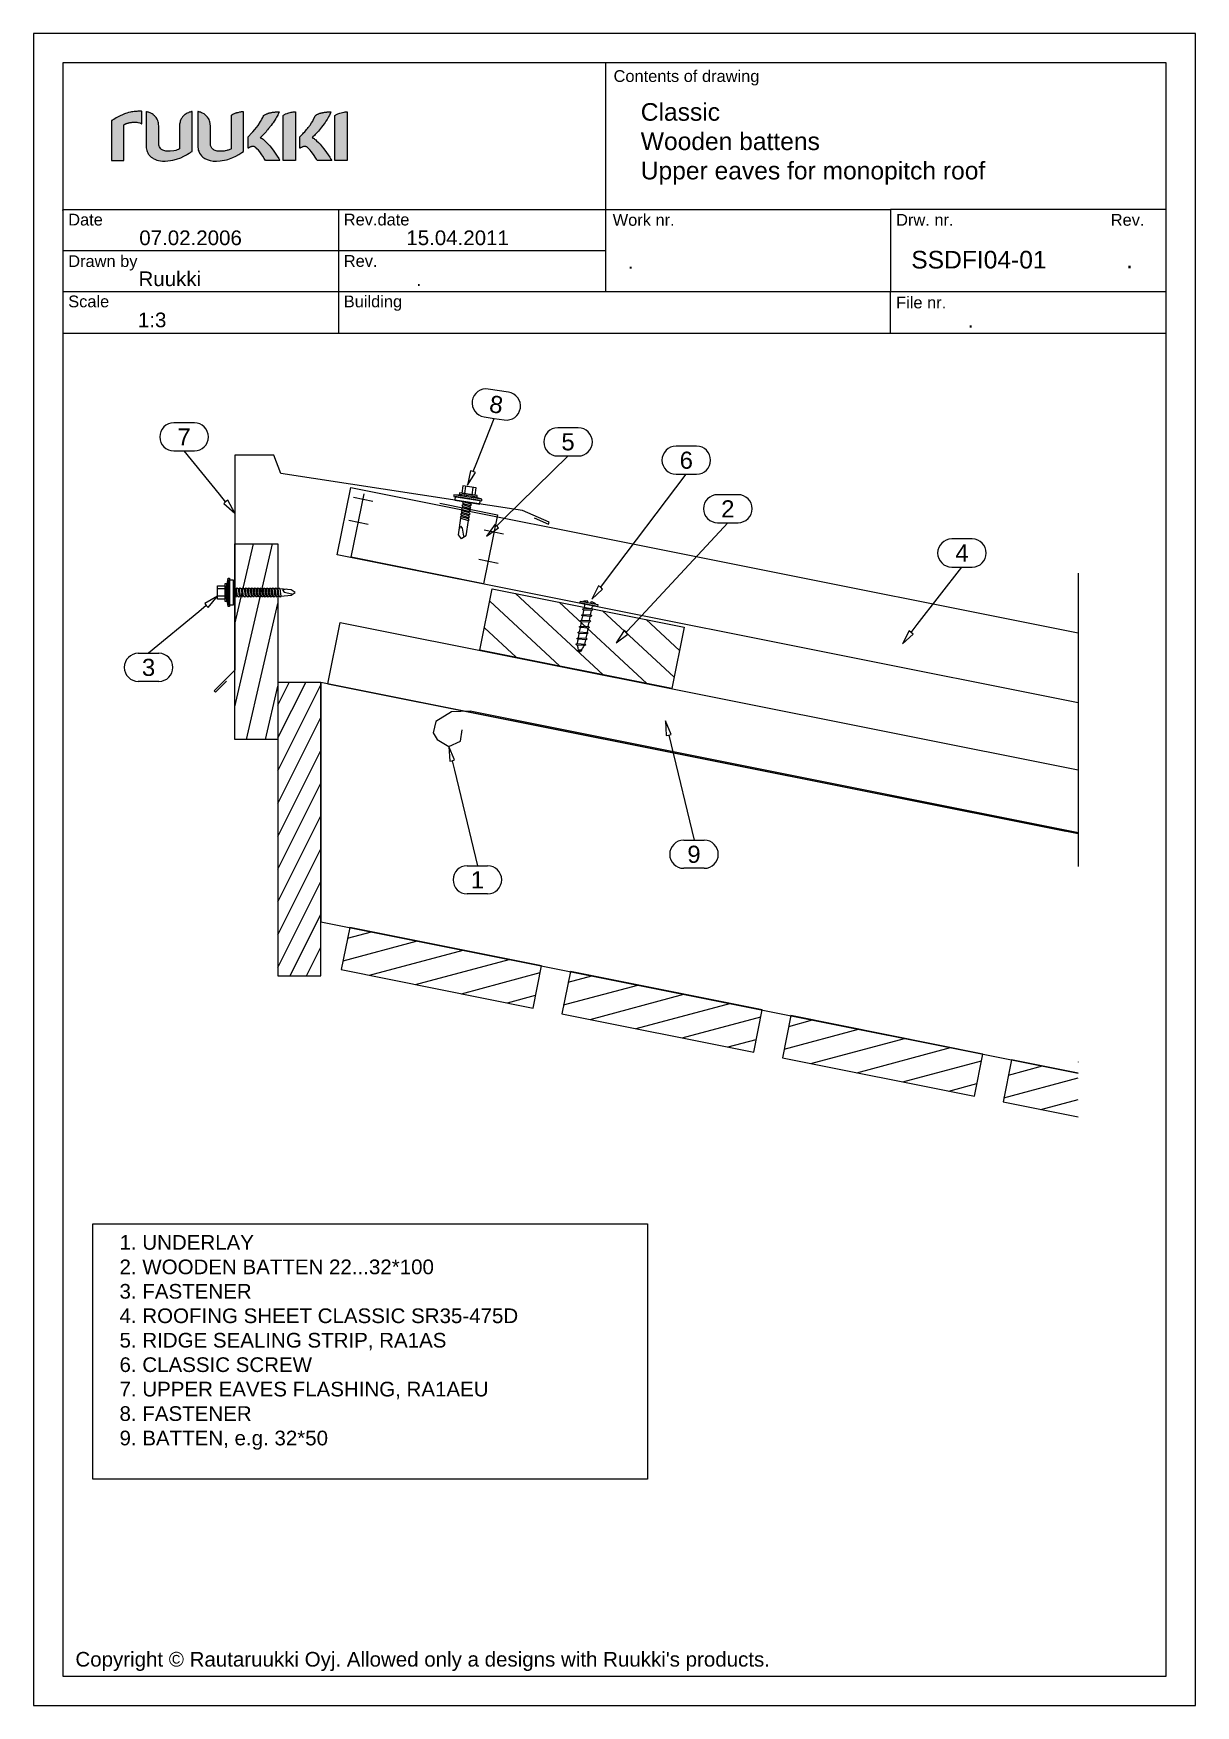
# Model space of a CAD drawing. Extents: x 2509 to 12199, y -2580 to 855.
# Drawn here: x 4762 to 5356, y -855 to 0 of the extents above; entities that cross this region are included whole.
import ezdxf
from ezdxf.enums import TextEntityAlignment as Align

# ---------------------------------------------------------------- set-up
doc = ezdxf.new("R2010")
doc.units = 0
doc.header["$LTSCALE"] = 50
doc.header["$PDSIZE"] = 50
doc.linetypes.add('PKL', pattern=[7, 3, -2, 0, -2])
doc.layers.get('0').update_dxf_attribs({"color": 1, "linetype": 'CONTINUOUS', "plot": 0})
doc.layers.add('DET_RAAMIT', color=7, linetype='CONTINUOUS')
doc.layers.add('RUUKKI', color=7, linetype='CONTINUOUS')
doc.styles.add('arial', font='ARIAL.TTF')

msp = doc.modelspace()

# ---------------------------------------------------------------- texts
at = {"layer": 'DET_RAAMIT', "color": 3, "insert": (5210.69, -111.18), "char_height": 9, "width": 79.4642, "attachment_point": 1, "style": 'arial'}
msp.add_mtext('{\\C2;SSDFI04-01}', dxfattribs=at)
at = {"layer": 'RUUKKI', "color": 1, "style": 'arial'}
for s, p in [('Contents of drawing', (5058.52, -24.79)), ('Date', (4779.77, -98.2)), ('Rev.date', (4920.63, -98.18)), ('Work nr.', (5058.08, -98.35)), ('Drw. nr.', (5202.95, -98.31)), ('Rev.', (5312.66, -98.32)), ('Drawn by', (4779.77, -119.42)), ('Rev.', (4920.63, -119.34)), ('Scale', (4779.77, -140.03)), ('Building', (4920.63, -140.02)), ('File nr.', (5202.95, -140.58))]:
    msp.add_text(s, height=6, dxfattribs=at).set_placement(p)
at = {"layer": 'RUUKKI', "color": 2, "style": 'arial'}
for s, p in [('07.02.2006', (4816.09, -108.24)), ('15.04.2011', (4952.59, -108.24)), ('Ruukki', (4815.7, -129.21)), ('1:3', (4815.39, -150.24))]:
    msp.add_text(s, height=7.5, dxfattribs=at).set_placement(p)
msp.add_text('8', height=8.75, rotation=351.32403, dxfattribs=at).set_placement((4998.58, -189.72), align=Align.MIDDLE)
for s, p in [('7', (4839, -206.3)), ('5', (5035.25, -208.87)), ('6', (5095.7, -218.21)), ('2', (5116.93, -243.02)), ('4', (5236.6, -265.68)), ('3', (4820.84, -324.14)), ('9', (5099.64, -419.71)), ('1', (4988.91, -432.78))]:
    msp.add_text(s, height=8.75, dxfattribs=at).set_placement(p, align=Align.MIDDLE)
at = {"layer": 'RUUKKI', "color": 2, "width": 275.2633, "attachment_point": 1, "style": 'arial'}
for s, insert, char_height in [('Classic\\PWooden battens\\PUpper eaves for monopitch roof', (5072.42, -35.63), 9), ('1. UNDERLAY\\P2. WOODEN BATTEN 22...32*100\\P3. FASTENER\\P4. ROOFING SHEET CLASSIC SR35-475D\\P5. RIDGE SEALING STRIP, RA1AS\\P6. CLASSIC SCREW\\P7. UPPER EAVES FLASHING, RA1AEU \\P8. FASTENER\\P9. BATTEN, e.g. 32*50', (4806, -614.43), 7.5)]:
    msp.add_mtext(s, dxfattribs=dict(at, insert=insert, char_height=char_height))
at = {"layer": 'RUUKKI', "color": 3, "attachment_point": 1, "style": 'arial'}
for insert, char_height, width in [((5065.74, -112.84), 7.5, 101.7471), ((5320.47, -111.18), 9, 16.2996), ((4957.53, -121.71), 7.5, 63.7006), ((5239.53, -142.95), 7.5, 63.7006)]:
    msp.add_mtext('{\\C2;.}', dxfattribs=dict(at, insert=insert, char_height=char_height, width=width))
at = {"layer": 'RUUKKI', "color": 1, "insert": (4783.45, -827.58), "char_height": 7.5, "width": 360.6761, "attachment_point": 1, "style": 'arial'}
msp.add_mtext("Copyright © Rautaruukki Oyj. Allowed only a designs with Ruukki's products.", dxfattribs=at)

# ---------------------------------------------------------------- blocks, each defined once
blk = doc.blocks.new('A$C4C3E0FF2')
at = {"layer": 'RUUKKI', "color": 2}
for p, q in [((-34.05, 55.08), (-38.36, 33.5)), ((0, 48.27), (-34.05, 55.08)), ((-38.36, 33.5), (0, 25.83))]:
    blk.add_line(p, q, dxfattribs=at)
at = {"layer": 'RUUKKI', "color": 1}
for p, q in [((-35.61, 47.25), (-18.23, 51.91)), ((-37.94, 35.63), (0, 45.8)), ((-19.16, 29.66), (0, 34.8))]:
    blk.add_line(p, q, dxfattribs=at)
blk = doc.blocks.new('A$C3EC32FBC')
at = {"layer": 'RUUKKI', "color": 2}
for p, q in [((-108.45, 44.13), (-112.77, 22.55)), ((-10.39, 24.51), (-108.45, 44.13)), ((-112.77, 22.55), (-14.71, 2.94)), ((-14.71, 2.94), (-10.39, 24.51))]:
    blk.add_line(p, q, dxfattribs=at)
at = {"layer": 'RUUKKI', "color": 1}
for p, q in [((-111.87, 27.04), (-73.89, 37.21)), ((-109.55, 38.66), (-97.4, 41.92)), ((-98.33, 19.67), (-50.39, 32.51)), ((-74.82, 14.96), (-26.88, 27.81)), ((-51.32, 10.26), (-11.09, 21.04)), ((-27.81, 5.56), (-13.41, 9.42))]:
    blk.add_line(p, q, dxfattribs=at)
blk = doc.blocks.new('A$C348756DF')
at = {"color": 5}
blk.add_line((146.95, 400.81), (146.95, 523.19), dxfattribs=at)
at = {"layer": 'RUUKKI', "color": 5}
for p, q in [((534.01, 445.77), (146.95, 523.19)), ((146.95, 400.81), (534.01, 323.4))]:
    blk.add_line(p, q, dxfattribs=at)
blk = doc.blocks.new('A$C6B8A0B27')
at = {"layer": 'RUUKKI', "color": 5}
for p, q in [((3.56, -0.71), (9.83, 30.67)), ((9.83, 30.67), (387.06, -44.78)), ((3.56, -0.71), (380.78, -76.16))]:
    blk.add_line(p, q, dxfattribs=at)
blk = doc.blocks.new('A$C1F2B6DF7')
at = {"layer": 'RUUKKI', "color": 1}
for p, q in [((-22, 138.32), (-16.16, 150)), ((-22, 121.55), (-7.78, 150)), ((-22, 104.78), (0, 148.78)), ((-22, 88.01), (0, 132.01)), ((-22, 71.24), (0, 115.24)), ((-22, 54.47), (0, 98.47)), ((-22, 37.7), (0, 81.7)), ((-22, 20.93), (0, 64.93)), ((-22, 4.16), (0, 48.16)), ((-15.69, 0), (0, 31.39)), ((-7.31, 0), (0, 14.62))]:
    blk.add_line(p, q, dxfattribs=at)
at = {"layer": 'RUUKKI', "color": 2}
for p, q in [((0, 150), (-22, 150)), ((-22, 150), (-22, 0)), ((0, 0), (0, 150)), ((-22, 0), (0, 0))]:
    blk.add_line(p, q, dxfattribs=at)
at = {"layer": 'RUUKKI', "color": 5}
blk.add_line((0, 150), (0, 27.62), dxfattribs=at)
blk = doc.blocks.new('A$C1BC70346')
at = {"layer": 'RUUKKI', "color": 2}
for p, q in [((-320.38, 232.95), (-328.38, 228.1)), ((-310.8, 233.31), (-320.38, 232.95)), ((0.1, 171.13), (-310.8, 233.31)), ((-328.38, 228.1), (-329.72, 222.29)), ((-315.77, 218.04), (-314.92, 223.86)), ((-329.72, 222.29), (-327.66, 218.77)), ((-327.66, 218.77), (-321.72, 215.26)), ((-321.72, 215.26), (-315.77, 218.04))]:
    blk.add_line(p, q, dxfattribs=at)
blk = doc.blocks.new('A$C03FF51AC')
at = {"layer": 'RUUKKI', "color": 2}
for p, q in [((0, 19.61), (6.28, 50.99)), ((6.28, 50.99), (104.33, 31.38)), ((104.33, 31.38), (98.06, 0)), ((98.06, 0), (0, 19.61))]:
    blk.add_line(p, q, dxfattribs=at)
at = {"layer": 'RUUKKI', "color": 1}
for p, q in [((5, 44.63), (40.72, 11.47)), ((18.17, 48.61), (62.97, 7.02)), ((40.41, 44.16), (85.21, 2.57)), ((62.66, 39.71), (99.21, 5.77)), ((84.9, 35.26), (101.95, 19.44)), ((2.27, 30.96), (18.48, 15.92))]:
    blk.add_line(p, q, dxfattribs=at)
blk = doc.blocks.new('A$C60F20828')
at = {"layer": 'RUUKKI', "color": 1}
for p, q in [((-3.06, 13.21), (-23.06, 13.21)), ((-23.06, 13.21), (-23.06, -96.79)), ((0.36, 3.81), (-3.06, 13.21)), ((123.91, -15.14), (0.36, 3.81)), ((137.65, -21.17), (123.91, -15.14)), ((129.92, -18.87), (137.25, -22.09)), ((137.25, -22.09), (137.65, -21.17)), ((-23.06, -96.79), (-33.67, -107.4)), ((-32.96, -108.1), (-27.3, -102.45)), ((-33.67, -107.4), (-32.96, -108.1))]:
    blk.add_line(p, q, dxfattribs=at)
blk = doc.blocks.new('A$C24F5666F')
at = {"layer": 'RUUKKI', "color": 1}
for p, q in [((-5.3, 93.64), (-4.54, 98.97)), ((-6.06, 93.64), (-9.87, 93.64)), ((-6.06, 89.83), (-9.87, 89.83)), ((-4.54, 84.5), (-5.3, 89.83)), ((-1.72, 93.64), (-1.87, 93.64)), ((-1.19, 89.83), (-1.87, 89.83)), ((0.34, 89.83), (-0.42, 89.83)), ((1.86, 89.83), (1.1, 89.83)), ((3.39, 89.83), (2.62, 89.83)), ((4.91, 89.83), (4.15, 89.83)), ((7.96, 89.83), (7.2, 89.83)), ((9.48, 89.83), (8.72, 89.83)), ((19.61, 93.64), (18.85, 93.64)), ((20.15, 89.83), (19.39, 89.83))]:
    blk.add_line(p, q, dxfattribs=at)
for points in [[(-6.06, 88.31), (-9.87, 88.31), (-9.87, 95.16), (-6.06, 95.16)], [(-5.3, 87.16), (-6.06, 87.16), (-6.06, 96.31), (-5.3, 96.31)], [(-3.78, 84.5), (-4.54, 84.5), (-4.54, 98.97), (-3.78, 98.97)], [(-1.87, 85.26), (-3.78, 85.26), (-3.78, 98.21), (-1.87, 98.21)], [(-0.73, 89.37), (-1.19, 89.83), (-1.72, 93.64), (-1.41, 94.17), (-0.96, 93.64), (-0.42, 89.83)], [(0.8, 89.37), (0.34, 89.83), (-0.2, 93.64), (0.11, 94.17), (0.57, 93.64), (1.1, 89.83)], [(2.32, 89.37), (1.86, 89.83), (1.33, 93.64), (1.63, 94.17), (2.09, 93.64), (2.62, 89.83)], [(3.84, 89.37), (3.39, 89.83), (2.85, 93.64), (3.16, 94.17), (3.61, 93.64), (4.15, 89.83)], [(5.37, 89.37), (4.91, 89.83), (4.38, 93.64), (4.68, 94.17), (5.14, 93.64), (5.67, 89.83)], [(6.89, 89.37), (6.43, 89.83), (5.9, 93.64), (6.2, 94.17), (6.66, 93.64), (7.2, 89.83)], [(8.41, 89.37), (7.96, 89.83), (7.42, 93.64), (7.73, 94.17), (8.19, 93.64), (8.72, 89.83)], [(9.94, 89.37), (9.48, 89.83), (8.95, 93.64), (9.25, 94.17), (9.71, 93.64), (10.24, 89.83)], [(11.46, 89.37), (11, 89.83), (10.47, 93.64), (10.78, 94.17), (11.23, 93.64), (11.77, 89.83)], [(12.99, 89.37), (12.53, 89.83), (12, 93.64), (12.3, 94.17), (12.76, 93.64), (13.29, 89.83)], [(14.51, 89.37), (14.05, 89.83), (13.52, 93.64), (13.82, 94.17), (14.28, 93.64), (14.81, 89.83)], [(16.03, 89.37), (15.58, 89.83), (15.04, 93.64), (15.35, 94.17), (15.8, 93.64), (16.34, 89.83)], [(17.56, 89.37), (17.1, 89.83), (16.57, 93.64), (16.87, 94.17), (17.33, 93.64), (17.86, 89.83)], [(19.08, 89.37), (18.62, 89.83), (18.09, 93.64), (18.4, 94.17), (18.85, 93.64), (19.39, 89.83)], [(20.6, 89.37), (20.15, 89.83), (19.61, 93.64), (19.92, 94.17), (20.38, 93.64), (20.91, 89.83)], [(22.13, 89.37), (21.67, 89.83), (21.14, 93.64), (21.44, 94.17), (21.9, 93.64), (22.43, 89.83)]]:
    blk.add_lwpolyline(points, close=True, dxfattribs=at)
for points in [[(-0.2, 93.64), (-0.96, 93.64)], [(1.33, 93.64), (0.57, 93.64)], [(2.85, 93.64), (2.09, 93.64)], [(4.38, 93.64), (3.61, 93.64)], [(5.9, 93.64), (5.14, 93.64)], [(5.67, 89.83), (6.43, 89.83)], [(7.42, 93.64), (6.66, 93.64)], [(8.95, 93.64), (8.19, 93.64)], [(10.47, 93.64), (9.71, 93.64)], [(10.24, 89.83), (11, 89.83)], [(12, 93.64), (11.23, 93.64)], [(11.77, 89.83), (12.53, 89.83)], [(13.52, 93.64), (12.76, 93.64)], [(13.29, 89.83), (14.05, 89.83)], [(15.04, 93.64), (14.28, 93.64)], [(14.81, 89.83), (15.58, 89.83)], [(16.57, 93.64), (15.8, 93.64)], [(16.34, 89.83), (17.1, 89.83)], [(18.09, 93.64), (17.33, 93.64)], [(17.86, 89.83), (18.62, 89.83)], [(21.14, 93.64), (20.38, 93.64)], [(20.91, 89.83), (21.67, 89.83)], [(22.43, 89.83), (27.8, 90.33), (29.7, 91.74), (27.8, 93.14), (21.9, 93.64)], [(25.13, 93.37), (23.22, 92.99), (24.14, 91.92), (28.1, 90.97), (27.89, 90.43)]]:
    blk.add_lwpolyline(points, dxfattribs=at)
blk = doc.blocks.new('A$C25515262')
at = {"layer": 'RUUKKI', "color": 1}
for p, q in [((78.78, -16.63), (79.36, -12.86)), ((82.55, -17.2), (83.12, -13.44)), ((78.66, -17.38), (73.28, -17.32)), ((77.43, -25.44), (77.54, -24.68)), ((77.66, -23.93), (77.78, -23.18)), ((77.89, -22.42), (78.01, -21.67)), ((78.12, -20.92), (78.14, -20.77)), ((81.34, -25.04), (81.46, -24.28)), ((81.58, -23.53), (81.69, -22.78)), ((81.81, -22.02), (81.91, -21.35)), ((87.59, -19.52), (82.43, -17.96)), ((76.97, -28.45), (77.08, -27.7)), ((77.2, -26.94), (77.31, -26.19)), ((80.65, -29.55), (80.77, -28.8)), ((80.88, -28.05), (81, -27.29)), ((81.11, -26.54), (81.23, -25.79))]:
    blk.add_line(p, q, dxfattribs=at)
for points in [[(85.07, -18.36), (85.18, -17.61), (76.14, -16.22), (76.03, -16.97)], [(84.05, -17.43), (84.63, -13.67), (77.85, -12.63), (77.27, -16.39)], [(87.47, -20.27), (87.59, -19.52), (73.28, -17.32), (73.16, -18.08)], [(86.43, -22.04), (86.72, -20.16), (73.92, -18.19), (73.63, -20.07)], [(81.5, -27.06), (81.11, -26.54), (77.43, -25.44), (76.86, -25.66), (77.31, -26.19), (81, -27.29)], [(81.73, -25.56), (81.34, -25.04), (77.66, -23.93), (77.09, -24.15), (77.54, -24.68), (81.23, -25.79)], [(81.96, -24.05), (81.58, -23.53), (77.89, -22.42), (77.32, -22.65), (77.78, -23.18), (81.46, -24.28)], [(82.19, -22.54), (81.81, -22.02), (78.12, -20.92), (77.55, -21.14), (78.01, -21.67), (81.69, -22.78)], [(81.03, -30.08), (80.65, -29.55), (76.97, -28.45), (76.39, -28.67), (76.85, -29.2), (80.54, -30.31)], [(81.26, -28.57), (80.88, -28.05), (77.2, -26.94), (76.62, -27.16), (77.08, -27.7), (80.77, -28.8)]]:
    blk.add_lwpolyline(points, close=True, dxfattribs=at)
for points in [[(80.54, -30.31), (79.32, -38.24), (77.15, -39.84), (75.55, -37.67), (76.85, -29.2)], [(75.96, -35.03), (76.62, -33.2), (77.54, -34.27), (78.14, -38.37), (79.21, -38.32)], [(76.97, -28.45), (76.99, -28.33)], [(80.67, -29.43), (80.65, -29.55)]]:
    blk.add_lwpolyline(points, dxfattribs=at)
blk = doc.blocks.new('A$C10E95AC4')
at = {"layer": 'RUUKKI', "color": 1}
for p, q in [((-44, 29.79), (-34.54, 70.77)), ((-44, -12.55), (-24.76, 70.77)), ((-38.08, -29.23), (-22, 40.4)), ((-28.3, -29.23), (-22, -1.94))]:
    blk.add_line(p, q, dxfattribs=at)
at = {"layer": 'RUUKKI', "color": 2}
for p, q in [((-44, -29.23), (-44, 70.77)), ((-44, 70.77), (-22, 70.77)), ((-22, 70.77), (-22, -29.23)), ((-22, -29.23), (-44, -29.23))]:
    blk.add_line(p, q, dxfattribs=at)
blk = doc.blocks.new('ruukki_dwg')
at = {"layer": 'RUUKKI'}
for points in [[(-27.9, 99.7), (-27.9, 57.3), (-14.6, 57.3), (-14.6, 95.4), (-14, 95.7), (-13.7, 95.9), (-13.4, 96), (-13.1, 96.2), (-12.8, 96.3), (-12.5, 96.4), (-12.1, 96.6), (-11.5, 96.8), (-11.1, 96.9), (-10.8, 97), (-10.4, 97.1), (-10.1, 97.2), (-9.8, 97.3), (-9.1, 97.5), (-8.4, 97.6), (-7.4, 97.8), (-6.7, 97.9), (-5.8, 98.1), (-4.9, 98.1), (-3.3, 98.1), (-1.1, 98), (0.3, 97.8), (2.3, 97.3), (3.8, 96.6), (4.2, 96.4), (4.3, 96.4), (4.4, 96.4), (4.4, 96.4), (4.4, 109.6), (4.2, 109.7), (3.9, 109.7), (3.7, 109.7), (2.4, 109.7), (1.3, 109.7), (0.1, 109.7), (-1, 109.6), (-2.1, 109.5), (-3.6, 109.4), (-5.1, 109.2), (-6.5, 109), (-7.8, 108.8), (-9.9, 108.3), (-11.5, 107.8), (-13, 107.3), (-14.2, 106.9), (-15.4, 106.4), (-16.9, 105.7), (-18.1, 105.2), (-19.4, 104.5), (-23, 102.6), (-25.5, 101.1), (-26.5, 100.5), (-27.3, 100), (-27.6, 99.9), (-27.9, 99.7)], [(9.1, 109.3), (9.1, 72.2), (9.1, 70.8), (9.3, 69.4), (9.6, 68.1), (10, 66.9), (10.3, 66.1), (10.7, 65.4), (11.1, 64.6), (11.8, 63.6), (12.3, 63), (13.4, 61.8), (14.3, 61), (15.6, 60.1), (16.6, 59.4), (18.1, 58.7), (18.9, 58.3), (20.4, 57.8), (22.1, 57.3), (24.2, 56.9), (26.3, 56.7), (29.3, 56.7), (32, 56.9), (35, 57.2), (37.3, 57.6), (41.4, 58.6), (45.8, 60.2), (49.1, 61.9), (51.7, 63.3), (53, 64), (54.8, 65.1), (56, 65.8), (56.9, 66.4), (57.6, 66.9), (57.8, 67), (57.8, 88.2), (57.8, 109.5), (57.1, 109.3), (56.5, 109.1), (55.8, 108.9), (55.5, 108.8), (54.8, 108.6), (53.9, 108.2), (52.7, 107.7), (51.6, 107), (50.5, 106.3), (49.9, 105.9), (49.2, 105.2), (48.7, 104.8), (48.1, 104.1), (47.6, 103.6), (47.2, 103.1), (46.9, 102.5), (46.5, 102), (46.3, 101.7), (45.9, 100.8), (45.3, 99.2), (45, 98.2), (44.8, 97.1), (44.6, 96), (44.6, 95.3), (44.6, 94.5), (44.6, 69.8), (43.4, 69.2), (42.1, 68.7), (40.4, 68.1), (38.4, 67.6), (34.6, 67.1), (33.3, 67.1), (31.3, 67.2), (29.8, 67.4), (28.7, 67.6), (27.7, 67.9), (26.7, 68.3), (25.4, 69), (24.6, 69.8), (23.7, 70.9), (23.2, 71.7), (22.8, 72.7), (22.5, 73.7), (22.4, 74.3), (22.3, 74.9), (22.3, 75.6), (22.3, 76.2), (22.3, 76.6), (22.3, 94.3), (22.2, 95.5), (22, 97.3), (21.7, 98.4), (21.3, 99.7), (20.6, 101.2), (19.6, 102.9), (19, 103.7), (18.6, 104.1), (17.9, 104.9), (16.9, 105.7), (16.4, 106.1), (15.3, 106.8), (14.1, 107.5), (13.2, 107.9), (12.3, 108.3), (11.4, 108.7), (10.7, 108.9), (10.1, 109.1), (9.7, 109.1), (9.4, 109.2), (9.1, 109.3)], [(64, 109.5), (64, 72.2), (64, 71.3), (64.1, 70.3), (64.4, 68.5), (64.8, 67.3), (65.2, 66.1), (65.8, 65), (66.7, 63.6), (67.7, 62.4), (69.2, 61), (71.2, 59.6), (73.8, 58.3), (77, 57.3), (80.3, 56.8), (83.6, 56.7), (87.5, 56.9), (89.9, 57.2), (92.2, 57.6), (94.3, 58.1), (95.9, 58.5), (97.4, 59), (101, 60.4), (104.3, 62), (107.6, 63.8), (110.6, 65.7), (112.6, 67), (112.6, 109.2), (112.2, 109.2), (111.7, 109.1), (111.2, 109.1), (110.8, 109.1), (110.1, 109), (109.1, 108.8), (108.6, 108.7), (108.1, 108.6), (106.5, 108.2), (105.8, 108.1), (105.1, 107.9), (104.5, 107.7), (104.2, 107.6), (104, 107.5), (103.4, 107.3), (103.1, 107.2), (102.6, 107), (102.2, 106.8), (101.7, 106.6), (100.8, 106.1), (100.3, 105.8), (100, 105.6), (99.7, 105.5), (99.5, 105.3), (99.5, 69.8), (98.9, 69.5), (98, 69.1), (97.3, 68.8), (96.3, 68.4), (95.6, 68.2), (94.6, 67.9), (92.9, 67.5), (91.9, 67.3), (90.7, 67.2), (89.8, 67.1), (88.5, 67.1), (87.2, 67.1), (86.2, 67.2), (85.3, 67.3), (84.4, 67.4), (83.3, 67.7), (82.3, 68), (81.2, 68.5), (80.5, 68.9), (79.8, 69.4), (79.5, 69.7), (78.8, 70.4), (78.4, 71), (78, 71.9), (77.7, 72.6), (77.5, 73.2), (77.3, 74.3), (77.2, 75.2), (77.2, 76.2), (77.2, 76.5), (77.2, 94.5), (77.1, 95.3), (77, 96.8), (76.6, 98.5), (76.3, 99.5), (75.8, 100.8), (75.2, 102), (74.3, 103.3), (73.2, 104.6), (72, 105.7), (70.5, 106.8), (69, 107.7), (67.8, 108.2), (66.6, 108.7), (66, 108.9), (65.3, 109.1), (64.3, 109.4), (64, 109.5)], [(117.3, 82.4), (118, 83.1), (119.1, 84.2), (119.7, 84.9), (120.6, 85.9), (122.5, 88), (124.5, 90.3), (126.3, 92.5), (128, 94.7), (130.5, 98.7), (132, 101.2), (132.9, 103), (133.5, 104.2), (134, 105.3), (134.3, 105.5), (134.8, 105.8), (135.3, 106), (135.9, 106.4), (136.4, 106.6), (137, 106.8), (137.6, 107.1), (138.3, 107.4), (138.7, 107.5), (139, 107.6), (139.5, 107.7), (139.9, 107.9), (140.3, 108), (140.8, 108.1), (141.2, 108.2), (141.7, 108.3), (142.7, 108.5), (143.4, 108.7), (144.2, 108.8), (144.9, 108.8), (145.6, 108.9), (146.3, 109), (148.5, 109.1), (149.8, 109.2), (150.1, 109.2), (150.3, 109.2), (150.3, 109), (150.2, 108.8), (150, 108.3), (149.6, 107.4), (149.3, 106.7), (149, 106), (148.8, 105.7), (147.6, 103.4), (146.8, 101.9), (145.8, 100.3), (145, 99), (143.9, 97.4), (143.1, 96.4), (141.9, 94.7), (139.2, 91.3), (138.1, 89.9), (137.4, 89.1), (136.4, 87.9), (134.3, 85.6), (133.2, 84.5), (132.2, 83.5), (130.8, 82.1), (130.2, 81.6), (130.6, 81.5), (131.4, 81.2), (131.7, 81), (132.4, 80.6), (133.4, 79.9), (134.2, 79.3), (134.4, 79.1), (135.6, 78), (136.6, 76.9), (138.7, 74.6), (140.3, 72.8), (142.9, 69.7), (144.8, 67.1), (146.8, 64.2), (149.1, 60.8), (149.4, 60.4), (150, 59.3), (150.4, 58.6), (150.9, 57.8), (151, 57.5), (151.1, 57.3), (135.7, 57.3), (134.4, 59.4), (132.9, 61.8), (132, 63.2), (129.7, 66.4), (128.3, 68.2), (126.8, 69.9), (125.7, 71), (124.9, 71.6), (124.4, 71.9), (124.1, 72), (123.9, 72.1), (123.8, 72.2), (123.5, 72.2), (123.2, 72.3), (123, 72.3), (122.8, 72.3), (122.6, 72.3), (122.1, 72.3), (121.9, 72.3), (121.6, 72.2), (121.1, 72.1), (120.8, 72), (120.5, 72), (120.4, 71.9), (120.1, 71.8), (119.8, 71.7), (119.6, 71.6), (119.3, 71.5), (119, 71.3), (118.8, 71.2), (118.5, 71), (118.3, 70.9), (117.8, 70.6), (117.8, 70.6), (117.7, 70.5), (117.5, 70.5), (117.3, 70.3), (117.3, 82.4)], [(154.5, 105.3), (155, 105.6), (155.6, 106), (156.2, 106.3), (156.8, 106.6), (157.2, 106.8), (158.7, 107.4), (159.6, 107.7), (160.5, 108), (161.9, 108.3), (163.1, 108.6), (164.2, 108.8), (165.4, 109), (166.6, 109.1), (167.1, 109.1), (167.7, 109.2), (167.7, 57.3), (154.5, 57.3), (154.5, 105.3)], [(172.4, 82.4), (173.8, 83.9), (175.4, 85.6), (176.3, 86.7), (177.5, 88), (178.6, 89.1), (179.6, 90.3), (180.5, 91.4), (181.3, 92.5), (182.1, 93.5), (182.7, 94.3), (183.2, 95), (184.8, 97.4), (186, 99.3), (187, 101.2), (188.3, 103.6), (188.8, 104.8), (189.1, 105.3), (189.2, 105.4), (189.5, 105.6), (189.7, 105.7), (190, 105.9), (190.5, 106.2), (191.2, 106.5), (191.7, 106.7), (192.3, 107), (193, 107.2), (193.7, 107.5), (194.5, 107.7), (194.9, 107.9), (195.4, 108), (195.8, 108.1), (196.3, 108.2), (196.8, 108.3), (197.8, 108.5), (198.5, 108.7), (199.6, 108.8), (200.3, 108.9), (201, 108.9), (201.4, 109), (202.4, 109), (203.6, 109.1), (204, 109.1), (204.8, 109.2), (205.2, 109.2), (205.4, 109.2), (205.3, 109), (205.3, 109), (205.2, 108.8), (205.1, 108.5), (205, 108.3), (204.9, 108), (204.8, 107.7), (204.7, 107.4), (204.5, 107.1), (204.4, 106.7), (204.2, 106.4), (203.7, 105.3), (203.5, 104.9), (203.3, 104.5), (203.1, 104.1), (203, 103.9), (202.8, 103.6), (202.4, 102.8), (202, 102.2), (201.3, 101), (200, 99), (199.2, 97.8), (198.2, 96.4), (196.9, 94.7), (195.5, 92.8), (194.3, 91.3), (193.1, 89.9), (192.1, 88.7), (190.8, 87.2), (188.8, 85.1), (187.8, 84), (186.3, 82.6), (185.8, 82.1), (185.3, 81.6), (186, 81.4), (186.6, 81.1), (187, 81), (187.5, 80.6), (188, 80.2), (188.6, 79.8), (189.2, 79.3), (190.1, 78.4), (192.1, 76.5), (193.8, 74.6), (196.1, 71.9), (197.9, 69.7), (200.7, 65.8), (202.4, 63.5), (204.2, 60.8), (205.3, 58.9), (206.2, 57.3), (190.8, 57.3), (189.9, 58.8), (188.5, 61), (187.4, 62.7), (185.8, 65.1), (184.4, 66.9), (183.4, 68.2), (182.4, 69.3), (181.3, 70.4), (180.4, 71.3), (179.8, 71.8), (179.2, 72), (178.6, 72.2), (178, 72.3), (177.6, 72.3), (176.9, 72.3), (176.4, 72.2), (175.7, 72), (175.1, 71.8), (174.7, 71.6), (174.1, 71.3), (173.5, 71), (173.1, 70.8), (172.7, 70.5), (172.4, 70.4), (172.4, 70.3), (172.4, 82.4)], [(209.6, 105.3), (210.1, 105.6), (210.7, 106), (211.3, 106.3), (211.9, 106.6), (212.8, 107), (213.8, 107.4), (214.7, 107.7), (216.3, 108.2), (217.6, 108.5), (219.3, 108.8), (220.5, 109), (221.5, 109.1), (222.4, 109.1), (222.8, 109.2), (222.8, 57.3), (209.6, 57.3), (209.6, 105.3)]]:
    blk.add_lwpolyline(points, dxfattribs=at)
blk = doc.blocks.new('A$C14605E1D')
at = {"layer": 'RUUKKI', "color": 7}
for p, q in [((30.36, -5.47), (37.22, 28.85)), ((37.22, 28.85), (409.06, -45.52)), ((409.06, -81.21), (30.36, -5.47))]:
    blk.add_line(p, q, dxfattribs=at)
blk = doc.blocks.new('A$C73EE7CDB')
at = {"layer": 'RUUKKI', "color": 3, "ltscale": 25}
for p, q in [((0.23, -35.52), (6.8, -3.18)), ((45.62, -8.01), (75.02, -13.98)), ((75.02, -13.98), (67.84, -49.26)), ((67.84, -49.26), (0.23, -35.52))]:
    blk.add_line(p, q, dxfattribs=at)
at = {"layer": 'RUUKKI', "ltscale": 25}
for p, q in [((11.31, -7.15), (1.41, -5.13)), ((8.92, -18.91), (-0.98, -16.89)), ((78.14, -23.79), (68.24, -21.78)), ((75.4, -38.82), (65.5, -36.81))]:
    blk.add_line(p, q, dxfattribs=at)
blk = doc.blocks.new('A$C76F629A4')
at = {"layer": 'RUUKKI', "color": 1}
for p, q in [((-51.63, 6.48), (-51.2, 8.65)), ((-52.82, 0.5), (-52.39, 2.67)), ((-52.23, 3.49), (-51.8, 5.66)), ((-48.98, 0.28), (-48.55, 2.45)), ((-48.39, 3.27), (-47.96, 5.44)), ((-47.79, 6.26), (-47.36, 8.43))]:
    blk.add_line(p, q, dxfattribs=at)
for points in [[(-52.92, 13.3), (-44.09, 11.54), (-44.29, 10.56), (-53.11, 12.32)], [(-46.57, 8.81), (-47.16, 8.42), (-51.39, 8.66), (-51.9, 9.1), (-51.23, 9.48), (-47, 9.24)], [(-48.36, -0.16), (-48.95, -0.55), (-53.18, -0.31), (-53.69, 0.14), (-53.01, 0.52), (-48.79, 0.27)], [(-47.77, 2.83), (-48.36, 2.44), (-52.58, 2.68), (-53.09, 3.13), (-52.42, 3.5), (-48.19, 3.26)], [(-47.17, 5.82), (-47.76, 5.43), (-51.99, 5.67), (-52.49, 6.11), (-51.82, 6.49), (-47.6, 6.25)], [(-50.15, -9.12), (-50.74, -9.52), (-54.9, -9.28), (-55.41, -8.83), (-54.73, -8.46), (-50.58, -8.7)], [(-49.55, -6.13), (-50.14, -6.53), (-54.37, -6.28), (-54.88, -5.84), (-54.2, -5.46), (-49.98, -5.71)], [(-48.96, -3.14), (-49.55, -3.54), (-53.77, -3.3), (-54.28, -2.85), (-53.61, -2.47), (-49.38, -2.72)], [(-52.27, -12.03), (-52.7, -12.31), (-53.99, -12.23), (-54.35, -11.92), (-53.87, -11.64), (-52.58, -11.72)]]:
    blk.add_lwpolyline(points, close=True, dxfattribs=at)
for points in [[(-49.19, 12.57), (-49.26, 13.25, 0.08871), (-51.74, 13.07, 0.082321)], [(-51.04, 9.47), (-50.77, 10.83, 0.414214), (-51.55, 12.01)], [(-45.27, 11.78, 0.08871), (-47.49, 12.9), (-47.82, 12.3)], [(-47.2, 9.25), (-47.03, 10.09, -0.414214), (-45.85, 10.87)], [(-54.43, -8.47, -0.048189), (-54.23, -6.56), (-54.18, -6.3)], [(-50.34, -6.52), (-50.5, -7.3, -0.035659), (-50.87, -8.68, -0.035659)], [(-53.94, -11.68), (-54.12, -10.96, -0.041911), (-54.39, -9.31)], [(-51.2, -9.49, -0.053388), (-52.29, -11.32), (-52.58, -11.72)]]:
    blk.add_lwpolyline(points, format="xyb", dxfattribs=at)
for points in [[(-52.39, 2.67), (-52.41, 2.59)], [(-48.57, 2.37), (-48.55, 2.45)], [(-54.23, -6.56), (-54.18, -6.3)], [(-54.02, -5.47), (-53.58, -3.31)], [(-53.42, -2.48), (-52.99, -0.32)], [(-50.34, -6.52), (-50.5, -7.3)], [(-49.74, -3.53), (-50.18, -5.7)], [(-49.15, -0.54), (-49.58, -2.71)], [(-53.59, -13.07), (-53.8, -12.25)], [(-53.01, -12.29), (-53.59, -13.07)]]:
    blk.add_lwpolyline(points, dxfattribs=at)

# ---------------------------------------------------------------- hatches: boundary and pattern name
at = {"layer": 'RUUKKI'}
h = msp.add_hatch(color=256, dxfattribs=at)
h.paths.add_polyline_path([(4801.89, -44.61), (4801.89, -65), (4808.25, -65), (4808.25, -46.65), (4808.53, -46.5), (4808.68, -46.44), (4808.83, -46.37), (4808.98, -46.3), (4809.14, -46.24), (4809.29, -46.18), (4809.45, -46.11), (4809.77, -46), (4809.93, -45.94), (4810.1, -45.89), (4810.26, -45.84), (4810.42, -45.8), (4810.59, -45.75), (4810.92, -45.66), (4811.25, -45.59), (4811.74, -45.5), (4812.05, -45.45), (4812.51, -45.39), (4812.93, -45.36), (4813.68, -45.35), (4814.74, -45.41), (4815.42, -45.49), (4816.4, -45.74), (4817.13, -46.07), (4817.32, -46.19), (4817.37, -46.2), (4817.41, -46.2), (4817.41, -46.19), (4817.41, -39.83), (4817.29, -39.82), (4817.17, -39.8), (4817.05, -39.8), (4816.46, -39.8), (4815.89, -39.8), (4815.34, -39.81), (4814.81, -39.84), (4814.3, -39.87), (4813.56, -39.94), (4812.85, -40.02), (4812.17, -40.12), (4811.53, -40.25), (4810.52, -40.48), (4809.76, -40.7), (4809.02, -40.95), (4808.46, -41.15), (4807.89, -41.38), (4807.14, -41.7), (4806.6, -41.95), (4805.94, -42.29), (4804.22, -43.22), (4803.01, -43.92), (4802.52, -44.21), (4802.14, -44.44), (4802.01, -44.53)])
h.paths.add_polyline_path([(4819.65, -39.99), (4819.65, -57.81), (4819.68, -58.51), (4819.76, -59.16), (4819.9, -59.79), (4820.09, -60.39), (4820.25, -60.76), (4820.42, -61.12), (4820.61, -61.47), (4820.95, -61.95), (4821.18, -62.26), (4821.71, -62.82), (4822.14, -63.21), (4822.78, -63.67), (4823.28, -63.98), (4823.99, -64.33), (4824.35, -64.49), (4825.11, -64.76), (4825.89, -64.98), (4826.9, -65.16), (4827.92, -65.26), (4829.38, -65.26), (4830.69, -65.2), (4832.13, -65.04), (4833.22, -64.86), (4835.19, -64.35), (4837.28, -63.57), (4838.89, -62.8), (4840.14, -62.13), (4840.78, -61.76), (4841.63, -61.26), (4842.22, -60.88), (4842.63, -60.62), (4842.97, -60.39), (4843.07, -60.32), (4843.07, -50.12), (4843.07, -39.91), (4842.75, -39.99), (4842.43, -40.07), (4842.12, -40.17), (4841.96, -40.22), (4841.66, -40.33), (4841.2, -40.5), (4840.63, -40.78), (4840.07, -41.09), (4839.55, -41.44), (4839.3, -41.63), (4838.94, -41.94), (4838.71, -42.15), (4838.39, -42.49), (4838.19, -42.73), (4838, -42.98), (4837.82, -43.24), (4837.65, -43.5), (4837.57, -43.64), (4837.35, -44.07), (4837.06, -44.83), (4836.91, -45.32), (4836.81, -45.83), (4836.74, -46.36), (4836.72, -46.73), (4836.71, -47.1), (4836.71, -58.99), (4836.14, -59.27), (4835.52, -59.53), (4834.72, -59.8), (4833.73, -60.05), (4831.91, -60.29), (4831.27, -60.29), (4830.33, -60.24), (4829.62, -60.14), (4829.08, -60.04), (4828.59, -59.89), (4828.13, -59.71), (4827.52, -59.36), (4827.09, -59), (4826.66, -58.47), (4826.43, -58.06), (4826.25, -57.6), (4826.11, -57.09), (4826.06, -56.81), (4826.03, -56.52), (4826, -56.21), (4825.99, -55.89), (4825.98, -55.73), (4825.98, -47.19), (4825.96, -46.63), (4825.85, -45.75), (4825.74, -45.25), (4825.54, -44.61), (4825.21, -43.88), (4824.7, -43.06), (4824.41, -42.7), (4824.21, -42.46), (4823.88, -42.12), (4823.41, -41.72), (4823.16, -41.53), (4822.63, -41.17), (4822.09, -40.85), (4821.65, -40.64), (4821.2, -40.45), (4820.75, -40.29), (4820.44, -40.19), (4820.12, -40.1), (4819.97, -40.06), (4819.81, -40.02)])
h.paths.add_polyline_path([(4846.05, -39.91), (4846.05, -57.81), (4846.06, -58.28), (4846.1, -58.73), (4846.25, -59.59), (4846.42, -60.19), (4846.65, -60.76), (4846.92, -61.29), (4847.35, -61.95), (4847.84, -62.55), (4848.54, -63.21), (4849.51, -63.88), (4850.75, -64.49), (4852.29, -64.98), (4853.91, -65.23), (4855.5, -65.27), (4857.34, -65.18), (4858.53, -65.04), (4859.63, -64.86), (4860.65, -64.62), (4861.41, -64.41), (4862.14, -64.17), (4863.85, -63.5), (4865.46, -62.71), (4867.03, -61.86), (4868.47, -60.98), (4869.45, -60.32), (4869.45, -40.05), (4869.22, -40.06), (4869, -40.07), (4868.73, -40.09), (4868.58, -40.1), (4868.21, -40.15), (4867.77, -40.22), (4867.51, -40.27), (4867.25, -40.32), (4866.48, -40.49), (4866.15, -40.58), (4865.84, -40.66), (4865.55, -40.76), (4865.41, -40.8), (4865.27, -40.85), (4865.01, -40.94), (4864.88, -40.99), (4864.64, -41.08), (4864.41, -41.18), (4864.19, -41.28), (4863.73, -41.52), (4863.5, -41.66), (4863.36, -41.75), (4863.23, -41.83), (4863.11, -41.91), (4863.11, -58.99), (4862.83, -59.14), (4862.39, -59.34), (4862.08, -59.47), (4861.6, -59.65), (4861.28, -59.75), (4860.79, -59.89), (4859.97, -60.09), (4859.49, -60.17), (4858.87, -60.25), (4858.44, -60.29), (4857.84, -60.29), (4857.2, -60.27), (4856.74, -60.24), (4856.3, -60.19), (4855.88, -60.13), (4855.35, -60.01), (4854.87, -59.85), (4854.32, -59.61), (4854.02, -59.43), (4853.66, -59.16), (4853.49, -59.01), (4853.19, -58.67), (4853, -58.38), (4852.78, -57.97), (4852.65, -57.61), (4852.57, -57.36), (4852.47, -56.83), (4852.42, -56.39), (4852.39, -55.91), (4852.39, -55.75), (4852.39, -47.1), (4852.37, -46.73), (4852.32, -46.01), (4852.14, -45.16), (4851.99, -44.68), (4851.75, -44.07), (4851.45, -43.5), (4851.01, -42.86), (4850.5, -42.26), (4849.93, -41.73), (4849.17, -41.18), (4848.48, -40.78), (4847.9, -40.5), (4847.3, -40.27), (4847, -40.17), (4846.68, -40.07), (4846.21, -39.95)])
h.paths.add_polyline_path([(4871.7, -52.92), (4872.02, -52.61), (4872.54, -52.05), (4872.83, -51.73), (4873.29, -51.23), (4874.18, -50.25), (4875.15, -49.12), (4876, -48.07), (4876.82, -46.99), (4878.05, -45.1), (4878.74, -43.87), (4879.21, -43), (4879.48, -42.44), (4879.74, -41.91), (4879.88, -41.81), (4880.09, -41.68), (4880.33, -41.55), (4880.63, -41.39), (4880.87, -41.28), (4881.14, -41.17), (4881.45, -41.04), (4881.78, -40.92), (4881.96, -40.86), (4882.14, -40.8), (4882.34, -40.74), (4882.54, -40.68), (4882.76, -40.62), (4882.97, -40.56), (4883.2, -40.51), (4883.43, -40.45), (4883.92, -40.36), (4884.26, -40.3), (4884.6, -40.25), (4884.95, -40.21), (4885.3, -40.17), (4885.64, -40.15), (4886.7, -40.08), (4887.31, -40.06), (4887.46, -40.05), (4887.57, -40.05), (4887.53, -40.15), (4887.5, -40.25), (4887.41, -40.48), (4887.22, -40.91), (4887.08, -41.23), (4886.92, -41.57), (4886.84, -41.74), (4886.27, -42.83), (4885.87, -43.53), (4885.41, -44.3), (4884.99, -44.96), (4884.49, -45.69), (4884.11, -46.21), (4883.52, -47.01), (4882.23, -48.66), (4881.69, -49.31), (4881.35, -49.71), (4880.87, -50.27), (4879.85, -51.37), (4879.34, -51.9), (4878.87, -52.37), (4878.16, -53.05), (4877.9, -53.3), (4878.07, -53.34), (4878.47, -53.5), (4878.63, -53.58), (4878.97, -53.78), (4879.41, -54.1), (4879.8, -54.43), (4879.91, -54.52), (4880.47, -55.05), (4880.97, -55.56), (4882, -56.65), (4882.76, -57.53), (4883.98, -59.05), (4884.91, -60.3), (4885.87, -61.66), (4886.99, -63.32), (4887.11, -63.52), (4887.42, -64.04), (4887.6, -64.35), (4887.83, -64.76), (4887.89, -64.88), (4887.95, -65), (4880.54, -65), (4879.91, -63.96), (4879.19, -62.82), (4878.76, -62.16), (4877.65, -60.59), (4877, -59.76), (4876.26, -58.96), (4875.73, -58.43), (4875.36, -58.11), (4875.09, -57.95), (4874.98, -57.9), (4874.86, -57.86), (4874.8, -57.84), (4874.68, -57.82), (4874.54, -57.8), (4874.42, -57.78), (4874.35, -57.78), (4874.22, -57.78), (4874.02, -57.79), (4873.89, -57.8), (4873.76, -57.82), (4873.5, -57.87), (4873.38, -57.9), (4873.24, -57.94), (4873.17, -57.97), (4873.03, -58.02), (4872.88, -58.08), (4872.81, -58.12), (4872.66, -58.18), (4872.52, -58.25), (4872.39, -58.32), (4872.27, -58.39), (4872.15, -58.46), (4871.95, -58.58), (4871.86, -58.63), (4871.8, -58.66), (4871.7, -58.73)])
h.paths.add_polyline_path([(4889.58, -41.91), (4889.82, -41.75), (4890.12, -41.57), (4890.38, -41.43), (4890.67, -41.28), (4890.88, -41.18), (4891.61, -40.89), (4892.02, -40.76), (4892.46, -40.62), (4893.11, -40.45), (4893.71, -40.32), (4894.22, -40.23), (4894.82, -40.14), (4895.41, -40.09), (4895.64, -40.07), (4895.92, -40.05), (4895.92, -65), (4889.58, -65)])
h.paths.add_polyline_path([(4898.17, -52.92), (4898.86, -52.21), (4899.61, -51.4), (4900.08, -50.88), (4900.65, -50.25), (4901.15, -49.68), (4901.62, -49.12), (4902.07, -48.58), (4902.47, -48.07), (4902.83, -47.6), (4903.14, -47.19), (4903.4, -46.84), (4904.14, -45.73), (4904.71, -44.79), (4905.22, -43.87), (4905.82, -42.72), (4906.08, -42.17), (4906.21, -41.91), (4906.26, -41.87), (4906.43, -41.76), (4906.49, -41.72), (4906.63, -41.64), (4906.89, -41.5), (4907.22, -41.34), (4907.48, -41.23), (4907.77, -41.11), (4908.08, -40.98), (4908.43, -40.86), (4908.81, -40.74), (4909.01, -40.68), (4909.22, -40.62), (4909.44, -40.56), (4909.67, -40.51), (4909.9, -40.45), (4910.39, -40.36), (4910.73, -40.3), (4911.25, -40.23), (4911.6, -40.19), (4911.94, -40.16), (4912.11, -40.15), (4912.6, -40.11), (4913.17, -40.08), (4913.4, -40.07), (4913.78, -40.06), (4913.93, -40.05), (4914.04, -40.05), (4914.01, -40.15), (4913.98, -40.25), (4913.93, -40.36), (4913.88, -40.48), (4913.82, -40.62), (4913.76, -40.75), (4913.69, -40.91), (4913.63, -41.06), (4913.55, -41.23), (4913.47, -41.39), (4913.21, -41.92), (4913.13, -42.1), (4913.04, -42.28), (4912.95, -42.46), (4912.88, -42.58), (4912.81, -42.71), (4912.59, -43.1), (4912.43, -43.39), (4912.07, -43.99), (4911.46, -44.96), (4911.08, -45.51), (4910.58, -46.21), (4909.99, -47.01), (4909.27, -47.94), (4908.7, -48.66), (4908.16, -49.31), (4907.65, -49.9), (4907.03, -50.61), (4906.06, -51.63), (4905.57, -52.14), (4904.89, -52.8), (4904.63, -53.05), (4904.37, -53.3), (4904.7, -53.39), (4905.01, -53.54), (4905.18, -53.62), (4905.43, -53.78), (4905.7, -53.96), (4905.97, -54.18), (4906.27, -54.43), (4906.7, -54.82), (4907.65, -55.78), (4908.47, -56.65), (4909.59, -57.97), (4910.44, -59.05), (4911.81, -60.9), (4912.6, -62.03), (4913.46, -63.32), (4913.99, -64.2), (4914.42, -65), (4907.01, -65), (4906.59, -64.29), (4905.92, -63.22), (4905.37, -62.39), (4904.6, -61.26), (4903.96, -60.38), (4903.47, -59.76), (4903, -59.22), (4902.46, -58.68), (4902.04, -58.28), (4901.72, -58.03), (4901.45, -57.9), (4901.14, -57.82), (4900.88, -57.78), (4900.69, -57.78), (4900.36, -57.8), (4900.1, -57.84), (4899.78, -57.92), (4899.5, -58.02), (4899.28, -58.12), (4899, -58.25), (4898.73, -58.39), (4898.51, -58.52), (4898.33, -58.63), (4898.19, -58.71), (4898.17, -58.73)])
h.paths.add_polyline_path([(4916.09, -41.91), (4916.33, -41.75), (4916.62, -41.57), (4916.88, -41.43), (4917.18, -41.28), (4917.61, -41.08), (4918.11, -40.89), (4918.52, -40.76), (4919.29, -40.54), (4919.92, -40.39), (4920.72, -40.23), (4921.33, -40.14), (4921.8, -40.1), (4922.25, -40.07), (4922.43, -40.05), (4922.43, -65), (4916.09, -65)])

# ---------------------------------------------------------------- linework, layer by layer
at = {"layer": 'RUUKKI', "color": 2}
for p, q in [((4777, -90), (5200, -90)), ((4918, -90), (4918, -153.24)), ((5054.5, -132), (5054.5, -90)), ((4777, -111), (5054.5, -111)), ((4777, -132), (5200, -132)), ((4777, -153.24), (5341, -153.24))]:
    msp.add_line(p, q, dxfattribs=at)
at = {"layer": 'RUUKKI', "color": 1}
for p, q in [((5004.85, -183.41), (4994.47, -181.83)), ((4992.3, -196.03), (4997.49, -196.82)), ((4844.25, -199.11), (4833.75, -199.11)), ((4988.55, -219.31), (4997.49, -196.82)), ((4997.49, -196.82), (5002.68, -197.61)), ((5040.5, -201.69), (5030, -201.69)), ((4833.75, -213.48), (4839, -213.48)), ((4857.04, -235.57), (4839, -213.48)), ((4839, -213.48), (4844.25, -213.48)), ((5100.95, -211.03), (5090.45, -211.03)), ((4986.7, -223.96), (4988.55, -219.31)), ((5002.49, -248.26), (5035.25, -216.05)), ((5030, -216.05), (5035.25, -216.05)), ((5035.25, -216.05), (5040.5, -216.05)), ((4985.45, -223.58), (4983.93, -230.93)), ((4983.93, -230.93), (4987.87, -224.54)), ((4986.7, -223.96), (4985.45, -223.58)), ((4987.87, -224.54), (4986.7, -223.96)), ((5054.98, -279.23), (5095.7, -225.39)), ((5090.45, -225.39), (5095.7, -225.39)), ((5095.7, -225.39), (5100.95, -225.39)), ((4860.21, -239.44), (4857.04, -235.57)), ((4861.29, -238.71), (4860.21, -239.44)), ((4864.95, -245.25), (4861.29, -238.71)), ((5122.18, -235.84), (5111.68, -235.84)), ((4860.21, -239.44), (4859.27, -240.36)), ((4859.27, -240.36), (4864.95, -245.25)), ((4997.93, -250.91), (4993.57, -257.02)), ((4993.57, -257.02), (4999.75, -252.77)), ((4998.92, -251.76), (4997.93, -250.91)), ((4998.92, -251.76), (5002.49, -248.26)), ((4999.75, -252.77), (4998.92, -251.76)), ((5068.38, -302.49), (5116.93, -250.2)), ((5111.68, -250.2), (5116.93, -250.2)), ((5116.93, -250.2), (5122.18, -250.2)), ((5241.85, -258.5), (5231.35, -258.5)), ((5213.78, -302.29), (5236.6, -272.86)), ((5231.35, -272.86), (5236.6, -272.86)), ((5236.6, -272.86), (5241.85, -272.86)), ((5051.96, -283.22), (5054.98, -279.23)), ((4856.14, -287.75), (4849.62, -291.46)), ((4851.28, -293.46), (4856.14, -287.75)), ((5050.85, -282.52), (5047.44, -289.2)), ((5047.44, -289.2), (5052.93, -284.09)), ((5051.96, -283.22), (5050.85, -282.52)), ((5052.93, -284.09), (5051.96, -283.22)), ((4846.51, -295.72), (4820.84, -316.96)), ((4850.36, -292.53), (4846.51, -295.72)), ((4849.62, -291.46), (4850.36, -292.53)), ((4850.36, -292.53), (4851.28, -293.46)), ((5063.95, -305.35), (5059.88, -311.65)), ((5059.88, -311.65), (5065.86, -307.13)), ((5064.98, -306.16), (5063.95, -305.35)), ((5064.98, -306.16), (5068.38, -302.49)), ((5065.86, -307.13), (5064.98, -306.16)), ((5209.62, -305.53), (5206.13, -312.17)), ((5206.13, -312.17), (5211.68, -307.13)), ((5210.72, -306.24), (5209.62, -305.53)), ((5210.72, -306.24), (5213.78, -302.29)), ((5211.68, -307.13), (5210.72, -306.24)), ((4815.59, -316.96), (4820.84, -316.96)), ((4820.84, -316.96), (4826.09, -316.96)), ((4826.09, -331.33), (4815.59, -331.33)), ((5088.01, -358.42), (5085.02, -351.54)), ((5085.02, -351.54), (5085.48, -359.02)), ((5085.48, -359.02), (5086.77, -358.83)), ((5086.77, -358.83), (5088.01, -358.42)), ((5086.77, -358.83), (5087.93, -363.69)), ((4977.28, -371.49), (4974.29, -364.61)), ((4974.29, -364.61), (4974.75, -372.09)), ((5087.93, -363.69), (5099.64, -412.53)), ((4974.75, -372.09), (4976.04, -371.9)), ((4976.04, -371.9), (4977.28, -371.49)), ((4976.04, -371.9), (4977.21, -376.76)), ((4977.21, -376.76), (4988.91, -425.6)), ((5094.39, -412.53), (5099.64, -412.53)), ((5099.64, -412.53), (5104.89, -412.53)), ((4983.66, -425.6), (4988.91, -425.6)), ((4988.91, -425.6), (4994.16, -425.6)), ((5104.89, -426.89), (5094.39, -426.89)), ((4994.16, -439.96), (4983.66, -439.96))]:
    msp.add_line(p, q, dxfattribs=at)
at = {"layer": 'RUUKKI', "color": 1, "linetype": 'PKL'}
msp.add_line((5296.01, -275.92), (5296.01, -579.87), dxfattribs=at)
at = {"layer": 'RUUKKI', "color": 2}
for points in [[(4762, -855), (5356, -855), (5356, 0), (4762, 0)], [(4777, -840), (5341, -840), (5341, -15), (4777, -15)], [(5200, -90), (5200, -132), (5341, -132), (5341, -90)]]:
    msp.add_lwpolyline(points, close=True, dxfattribs=at)
for points in [[(5054.5, -90), (5054.5, -15)], [(5200, -153.24), (5200, -132.02)]]:
    msp.add_lwpolyline(points, dxfattribs=at)
at = {"layer": 'RUUKKI', "color": 5}
msp.add_lwpolyline([(4792.38, -608.64), (5075.9, -608.64), (5075.9, -739.26), (4792.38, -739.26)], close=True, dxfattribs=at)
at = {"layer": 'RUUKKI', "color": 1}
for centre, start, end in [((4993.39, -188.93), 81.32403, 261.32403), ((5003.77, -190.51), 261.32403, 81.32403), ((4833.75, -206.3), 90, 270), ((4844.25, -206.3), 270, 90), ((5030, -208.87), 90, 270), ((5040.5, -208.87), 270, 90), ((5090.45, -218.21), 90, 270), ((5100.95, -218.21), 270, 90), ((5111.68, -243.02), 90, 270), ((5122.18, -243.02), 270, 90), ((5231.35, -265.68), 90, 270), ((5241.85, -265.68), 270, 90), ((4815.59, -324.14), 90, 270), ((4826.09, -324.14), 270, 90), ((5094.39, -419.71), 90, 270), ((5104.89, -419.71), 270, 90), ((4983.66, -432.78), 90, 270), ((4994.16, -432.78), 270, 90)]:
    msp.add_arc(centre, 7.18, start, end, dxfattribs=at)
at = {"layer": 'RUUKKI', "color": 2}
msp.add_point((4777, -90.38), dxfattribs=at)

# ---------------------------------------------------------------- block references
at = {"layer": 'RUUKKI', "ltscale": 70, "xscale": 0.4808491020012298, "yscale": 0.4808491020012298, "zscale": 0.4808491020009115}
msp.add_blockref('ruukki_dwg', (4815.29, -92.54), dxfattribs=at)
at = {"layer": 'RUUKKI', "color": 0}
for name, p in [('A$C60F20828', (4888.01, -228.8)), ('A$C25515262', (4903.68, -218.66)), ('A$C24F5666F', (4866.01, -377.58)), ('A$C03FF51AC', (4990.25, -334.9)), ('A$C1BC70346', (5296.01, -579.87)), ('A$C3EC32FBC', (5032.11, -501.26)), ('A$C3EC32FBC', (5144.88, -523.81)), ('A$C3EC32FBC', (5257.64, -546.36)), ('A$C4C3E0FF2', (5296.01, -579.87))]:
    msp.add_blockref(name, p, dxfattribs=at)
at = {"layer": 'RUUKKI'}
for name, p in [('A$C14605E1D', (4886.95, -261.05)), ('A$C73EE7CDB', (4924.17, -232.2)), ('A$C10E95AC4', (4908.95, -331.81)), ('A$C76F629A4', (5094.58, -303.52))]:
    msp.add_blockref(name, p, dxfattribs=at)
at = {"layer": 'RUUKKI', "color": 5}
for name, p in [('A$C6B8A0B27', (4908.95, -331.81)), ('A$C348756DF', (4762, -855))]:
    msp.add_blockref(name, p, dxfattribs=at)
at = {"layer": 'RUUKKI', "color": 1}
msp.add_blockref('A$C1F2B6DF7', (4908.95, -481.81), dxfattribs=at)

msp.set_redraw_order([(e.dxf.handle, doc.entitydb.next_handle()) for e in msp.query("TEXT MTEXT ATTDEF DIMENSION ARC_DIMENSION")])  # texts and dimensions are drawn at this point

doc.saveas('drawing.dxf')
